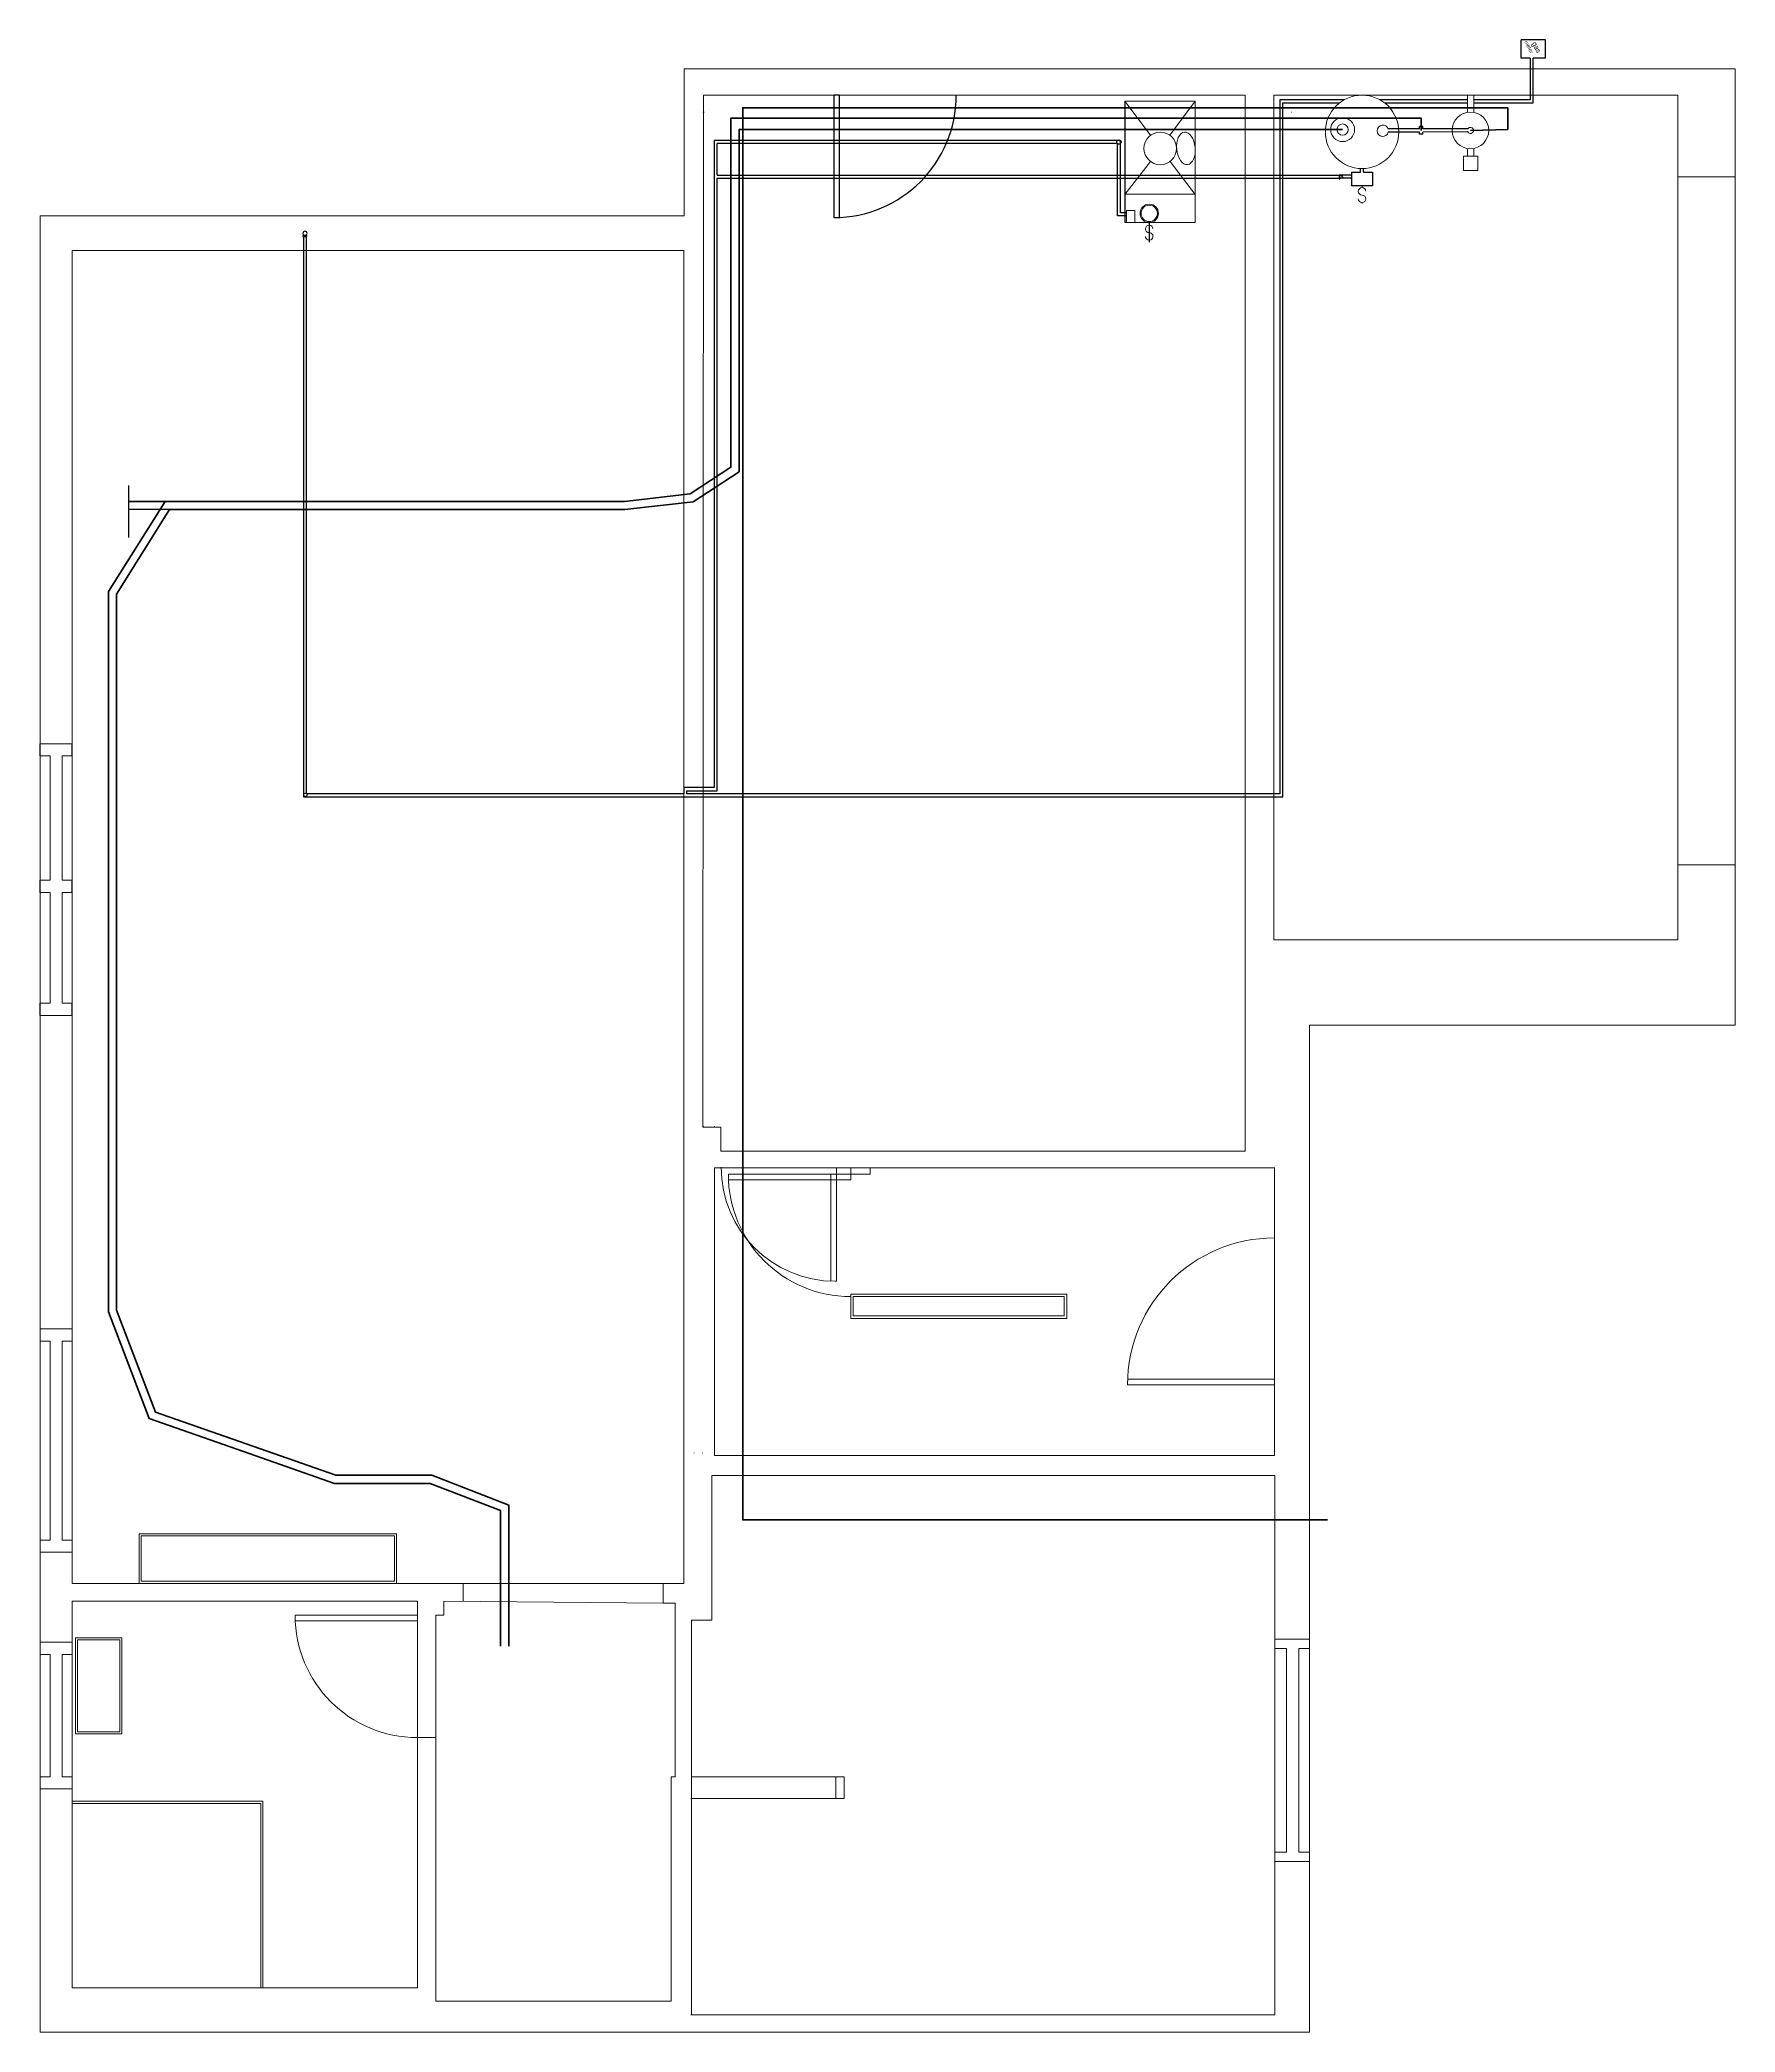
# Model space of a CAD drawing. Header units: inches. Extents: x 0 to 416, y -490 to -1.
import ezdxf

# ---------------------------------------------------------------- set-up
doc = ezdxf.new("R2010")
doc.units = ezdxf.units.IN
doc.header["$LTSCALE"] = 48
doc.header["$MEASUREMENT"] = 0
doc.linetypes.add('ACAD_ISO07W100', pattern=[3, 0, -3])
doc.layers.add('A101-Floorplan-1st-floor', color=7, linetype='Continuous', lineweight=9)
doc.layers.add('M102-Plumbing', color=7, linetype='Continuous', lineweight=9)
doc.layers.get('Defpoints').off()
doc.styles.add('Reg', font='Arial.ttf', dxfattribs={"height": 3})

# ---------------------------------------------------------------- blocks, each defined once
blk = doc.blocks.new('spandrel-door')
at = {"layer": 'A101-Floorplan-1st-floor'}
for p, q in [((0, 0), (-30, 0)), ((0, 0), (4.75, 0)), ((0, -1.38), (0, 0)), ((4.75, 0), (4.75, 1.53)), ((0, -1.38), (-29.97, -1.38))]:
    blk.add_line(p, q, dxfattribs=at)
blk.add_arc((0, 0), 30, 180, 270, dxfattribs=at)
blk = doc.blocks.new('door-to-garage')
at = {"layer": 'A101-Floorplan-1st-floor'}
for p, q in [((-1.38, 0), (-1.38, -26.22)), ((0, 1.53), (0, -26.25))]:
    blk.add_line(p, q, dxfattribs=at)
blk.add_arc((-0.29, 1.75), 28, 180, 270, dxfattribs=at)
blk = doc.blocks.new('lower-landing-two-garage-door')
at = {"layer": 'A101-Floorplan-1st-floor'}
for p, q in [((-1.38, 0), (0, 0)), ((0, -26.25), (-0.29, -26.25))]:
    blk.add_line(p, q, dxfattribs=at)
at = {"layer": 'Defpoints'}
blk.add_blockref('door-to-garage', (0, 0), dxfattribs=at)
blk = doc.blocks.new('switch-for-layer-6')
at = {"layer": 'M102-Plumbing', "lineweight": 30}
blk.add_line((0, 0), (4.82, 0), dxfattribs=at)
at = {"layer": 'M102-Plumbing'}
blk.add_lwpolyline([(1.56, -0.92, 0.414214), (2.47, 0, -2.414214), (3.39, -0.92)], format="xyb", dxfattribs=at)
blk.add_arc((1.54, 0), 0.916, 90, 270, dxfattribs=at)

msp = doc.modelspace()

# ---------------------------------------------------------------- linework, layer by layer
at = {"layer": 'A101-Floorplan-1st-floor', "linetype": 'ACAD_ISO07W100'}
for p, q in [((162.69, -19.05), (401.57, -19.05)), ((162.58, -267.71), (294.18, -267.71)), ((160.44, -347.86), (160.44, -277.93)), ((162.44, -347.86), (162.44, -277.93)), ((152.86, -381.4), (106.25, -381.4)), ((152.86, -383.02), (106.25, -383.02))]:
    msp.add_line(p, q, dxfattribs=at)
at = {"layer": 'A101-Floorplan-1st-floor', "lineweight": 30}
for p, q in [((194.69, -14.9), (194.69, -44.89)), ((195.94, -14.9), (194.69, -14.9)), ((195.94, -14.9), (195.94, -44.87))]:
    msp.add_line(p, q, dxfattribs=at)
at = {"layer": 'A101-Floorplan-1st-floor'}
for p, q in [((401.57, -34.9), (415.66, -34.9)), ((0, -173.9), (0, -176.9)), ((0.03, -173.9), (0.03, -176.9)), ((7.94, -173.9), (0.07, -173.9)), ((7.88, -173.9), (7.88, -176.9)), ((2.51, -176.9), (0.07, -176.9)), ((2.51, -207.4), (2.51, -176.9)), ((5.51, -207.4), (5.51, -176.9)), ((7.94, -176.9), (5.51, -176.9)), ((401.57, -203.58), (415.66, -203.58)), ((0, -207.4), (0, -210.4)), ((0.07, -207.4), (2.51, -207.4)), ((5.51, -207.4), (7.94, -207.4)), ((7.88, -207.4), (7.88, -210.4)), ((0.07, -210.4), (2.51, -210.4)), ((2.51, -237.53), (2.51, -210.4)), ((5.51, -237.53), (5.51, -210.4)), ((5.51, -210.4), (7.94, -210.4)), ((0, -237.52), (0, -240.52)), ((0, -237.52), (0, -240.52)), ((0.07, -237.53), (2.51, -237.53)), ((5.51, -237.53), (7.94, -237.53)), ((7.88, -237.52), (7.88, -240.52)), ((0.07, -240.53), (7.94, -240.53)), ((157.82, -267.93), (157.82, -267.93)), ((165.44, -267.93), (165.44, -267.71)), ((166.94, -273.8), (166.94, -267.93)), ((157.82, -273.8), (157.88, -273.8)), ((196.78, -277.95), (196.78, -277.93)), ((198.81, -277.93), (198.81, -279.46)), ((302.82, -277.93), (302.68, -277.93)), ((311.32, -274.12), (311.32, -274.12)), ((7.95, -317.4), (0.07, -317.4)), ((2.51, -320.4), (0.07, -320.4)), ((2.51, -369.15), (2.51, -320.4)), ((7.95, -320.4), (5.51, -320.4)), ((5.51, -369.15), (5.51, -320.4)), ((266.68, -331.08), (302.68, -331.08)), ((266.71, -329.71), (302.68, -329.71)), ((302.82, -330.56), (302.82, -330.56)), ((0.07, -369.15), (2.51, -369.15)), ((5.51, -369.15), (7.95, -369.15)), ((0.07, -372.15), (7.95, -372.15)), ((103.82, -384.21), (103.82, -379.77)), ((103.82, -384.17), (103.82, -379.77)), ((157.86, -379.77), (152.86, -379.77)), ((152.86, -379.77), (152.86, -384.65)), ((155.74, -384.65), (155.74, -388.77)), ((92.57, -387.58), (62.57, -387.58)), ((92.57, -388.95), (62.57, -388.95)), ((7.95, -394.18), (0.07, -394.18)), ((302.82, -393.46), (311.32, -393.46)), ((311.31, -395.57), (311.31, -393.57)), ((2.51, -397.18), (0.07, -397.18)), ((2.51, -427.18), (2.51, -397.18)), ((7.95, -397.18), (5.51, -397.18)), ((5.51, -427.18), (5.51, -397.18)), ((302.82, -395.71), (305.69, -395.71)), ((305.69, -395.71), (305.69, -445.71)), ((308.69, -395.71), (308.69, -445.71)), ((308.69, -395.71), (311.32, -395.71)), ((92.57, -417.58), (97.07, -417.58)), ((0.07, -427.18), (2.51, -427.18)), ((5.51, -427.18), (7.95, -427.18)), ((159.74, -427.18), (197.18, -427.18)), ((195.18, -432.55), (195.18, -427.18)), ((197.18, -432.55), (197.18, -427.18)), ((0.07, -430.18), (7.95, -430.18)), ((7.94, -433.2), (54.69, -433.2)), ((7.94, -433.7), (54.19, -433.7)), ((54.19, -433.7), (54.19, -478.95)), ((54.69, -433.2), (54.69, -478.95)), ((197.18, -432.55), (159.57, -432.55)), ((302.82, -445.71), (305.69, -445.71)), ((302.82, -447.96), (311.32, -447.96)), ((308.69, -445.71), (311.32, -445.71)), ((302.68, -466.99), (302.82, -466.99))]:
    msp.add_line(p, q, dxfattribs=at)
for points in [[(311.32, -242.93), (311.32, -489.8), (0.07, -489.8), (0.07, -44.52), (157.94, -44.52), (157.94, -8.4), (415.66, -8.4), (415.66, -242.93)], [(162.58, -267.93), (162.69, -14.9), (295.56, -14.9), (295.56, -221.96), (295.56, -273.8), (166.94, -273.8), (166.94, -267.93)], [(302.57, -221.96), (302.57, -14.9), (401.57, -14.9), (401.57, -221.96)], [(165.44, -277.93), (302.68, -277.93), (302.68, -348.43), (165.44, -348.43)], [(198.81, -308.83), (198.81, -314.83), (251.8, -314.83), (251.8, -308.83)], [(199.43, -309.46), (199.43, -314.21), (251.17, -314.21), (251.17, -309.46)], [(24.32, -379.77), (87.44, -379.77), (87.44, -367.65), (24.32, -367.65)], [(24.82, -379.27), (86.94, -379.27), (86.94, -368.15), (24.82, -368.15)], [(92.57, -384.17), (7.94, -384.17), (7.94, -478.95), (92.57, -478.95)], [(99.07, -384.17), (152.86, -384.65), (155.74, -384.65), (155.74, -427.18), (154.82, -427.18), (154.82, -482.2), (97.07, -482.2), (97.07, -387.58), (99.07, -387.58)], [(8.75, -393.15), (20.13, -393.15), (20.13, -416.63), (8.75, -416.63)], [(9.25, -393.65), (19.63, -393.65), (19.63, -416.13), (9.25, -416.13)]]:
    msp.add_lwpolyline(points, close=True, dxfattribs=at)
for points in [[(7.94, -53.02), (7.94, -379.77), (157.86, -379.77), (157.87, -348.43), (157.9, -348.43), (157.92, -53.02), (7.95, -53.02)], [(159.57, -485.55), (302.82, -485.55), (302.82, -353.3), (164.74, -353.3), (164.74, -388.77), (159.74, -388.77), (159.74, -485.55)]]:
    msp.add_lwpolyline(points, dxfattribs=at)
at = {"layer": 'A101-Floorplan-1st-floor', "lineweight": 30}
msp.add_arc((194.69, -14.9), 30, 270, 0, dxfattribs=at)
at = {"layer": 'A101-Floorplan-1st-floor'}
for centre, radius, start, end in [((302.68, -331.08), 36, 90, 180), ((92.57, -387.58), 30, 180, 270)]:
    msp.add_arc(centre, radius, start, end, dxfattribs=at)
at = {"layer": 'M102-Plumbing', "lineweight": 30}
for p, q in [((363.16, -5.83), (363.16, -1.33)), ((369.16, -1.33), (363.16, -1.33)), ((369.16, -5.83), (369.16, -1.33)), ((365.41, -5.83), (363.16, -5.83)), ((369.16, -5.83), (366.16, -5.83)), ((266.02, -16.4), (266.02, -46.14)), ((319.75, -16.06), (303.99, -16.06)), ((303.99, -16.06), (303.99, -186.18)), ((338.23, -23.17), (330.61, -23.17)), ((338.23, -23.97), (330.61, -23.99)), ((338.23, -23.17), (338.23, -22.61)), ((339.11, -22.61), (338.23, -22.61)), ((338.23, -24.44), (338.23, -23.97)), ((339.11, -23.17), (339.11, -22.61)), ((350.11, -23.17), (339.11, -23.17)), ((350.11, -23.92), (339.11, -23.96)), ((339.11, -24.44), (339.11, -23.96)), ((350.11, -23.17), (346.28, -23.17)), ((350.11, -23.17), (350.11, -23.17)), ((166.06, -34.52), (166.06, -26.77)), ((264.19, -26.77), (166.06, -26.77)), ((264.19, -44.52), (264.19, -26.77)), ((339.11, -24.44), (338.23, -24.44)), ((172.32, -31.93), (172.32, -31.93)), ((321.61, -33.76), (321.61, -37.15)), ((321.61, -33.76), (323.8, -33.76)), ((323.8, -33.76), (323.8, -32.9)), ((324.55, -33.76), (324.55, -32.9)), ((324.55, -33.76), (326.74, -33.76)), ((326.74, -33.76), (326.74, -37.15)), ((166.06, -34.52), (318.74, -34.52)), ((166.06, -185.43), (166.06, -35.27)), ((166.06, -35.27), (318.99, -35.27)), ((318.61, -34.4), (318.74, -34.4)), ((318.61, -34.4), (318.61, -35.4)), ((318.61, -35.4), (318.74, -35.4)), ((318.74, -34.4), (318.74, -34.52)), ((321.49, -34.52), (318.74, -34.52)), ((318.74, -35.27), (318.74, -35.4)), ((321.49, -35.27), (318.99, -35.27)), ((321.49, -34.4), (321.49, -34.52)), ((321.49, -34.52), (321.49, -34.4)), ((321.49, -34.4), (321.61, -34.4)), ((321.49, -35.27), (321.49, -35.4)), ((321.49, -35.27), (321.49, -35.4)), ((321.49, -35.4), (321.61, -35.4)), ((326.74, -37.15), (321.61, -37.15)), ((266.44, -44.52), (264.19, -44.52)), ((21.72, -110.61), (21.72, -123.36)), ((157.91, -184.68), (157.91, -186.18)), ((158.66, -186.18), (158.66, -185.43)), ((158.66, -185.43), (166.06, -185.43)), ((303.99, -186.18), (158.66, -186.18))]:
    msp.add_line(p, q, dxfattribs=at)
at = {"layer": 'M102-Plumbing'}
for p, q in [((266.02, -16.4), (283.25, -16.4)), ((266.02, -16.4), (272.31, -24.74)), ((283.25, -16.4), (277.09, -24.72)), ((283.25, -16.4), (283.25, -46.14)), ((350.06, -19.11), (350.06, -14.9)), ((351.56, -19.12), (351.56, -14.9)), ((350.06, -29.84), (350.06, -27.98)), ((351.56, -29.84), (351.56, -27.97)), ((272.34, -31.16), (266.02, -39.21)), ((277.12, -31.14), (283.25, -39.27)), ((324.18, -37.55), (324.18, -37.15)), ((283.25, -39.14), (266.02, -39.14)), ((324.18, -41.23), (324.18, -41.47)), ((266.02, -46.14), (283.25, -46.14)), ((272.41, -46.14), (272, -46.14)), ((276.09, -46.14), (276.49, -46.14))]:
    msp.add_line(p, q, dxfattribs=at)
at = {"layer": 'M102-Plumbing', "color": 4, "linetype": 'Continuous', "lineweight": 50}
msp.add_line((169.44, -23.88), (169.44, -23.88), dxfattribs=at)
at = {"layer": 'M102-Plumbing', "color": 4, "lineweight": 50}
msp.add_line((30.71, -114.52), (21.72, -114.52), dxfattribs=at)
at = {"layer": 'M102-Plumbing', "color": 1, "lineweight": 30}
msp.add_line((31.81, -116.52), (21.72, -116.52), dxfattribs=at)
at = {"layer": 'M102-Plumbing', "lineweight": 30}
for points in [[(351.56, -16.81), (366.16, -16.81), (366.16, -5.83)], [(365.41, -5.83), (365.41, -16.06), (351.56, -16.06)], [(350.06, -16.06), (328.6, -16.06)], [(329.73, -16.81), (350.06, -16.81)]]:
    msp.add_lwpolyline(points, dxfattribs=at)
msp.add_lwpolyline([(266.44, -43.77), (264.94, -43.77), (264.94, -26.4, 0.414214), (264.56, -26.02), (165.31, -26.02), (165.31, -184.68), (157.91, -184.68), (157.91, -186.18), (65.38, -186.18), (65.38, -49.14, 2.310464), (64.63, -49.14), (64.63, -186.93), (304.74, -186.93), (304.74, -16.81), (318.63, -16.81)], format="xyb", dxfattribs=at)
at = {"layer": 'M102-Plumbing', "lineweight": 70}
msp.add_lwpolyline([(315.71, -364.21), (172.32, -364.21), (172.32, -23.35), (172.32, -17.99), (359.92, -17.99), (359.92, -23.3), (350.76, -23.54)], dxfattribs=at)
at = {"layer": 'M102-Plumbing', "color": 4, "lineweight": 50}
msp.add_lwpolyline([(338.66, -23.56), (338.66, -20.53), (169.44, -20.53), (169.44, -66.5), (169.44, -106.14), (159.47, -112.65), (143.34, -114.52), (103.6, -114.52), (51.6, -114.52), (30.71, -114.52), (16.81, -136.62), (16.81, -159.25), (16.81, -313.17), (26.83, -339.37), (49.91, -347.46), (72.25, -355.28), (95.73, -355.28), (112.98, -361.94), (112.98, -395.15)], dxfattribs=at)
at = {"layer": 'M102-Plumbing', "color": 1, "linetype": 'Continuous', "lineweight": 50}
msp.add_lwpolyline([(319.42, -23.35), (171.44, -23.35), (171.44, -66.5), (171.44, -107.22), (160.17, -114.58), (143.45, -116.52), (103.6, -116.52), (51.6, -116.52), (31.81, -116.52), (18.81, -137.2), (18.81, -159.25), (18.81, -312.8), (28.37, -337.79), (50.58, -345.57), (72.59, -353.28), (96.1, -353.28), (114.98, -360.57), (114.98, -395.15)], dxfattribs=at)
at = {"layer": 'M102-Plumbing'}
for points in [[(349.06, -33.34), (352.56, -33.34), (352.56, -29.84), (349.06, -29.84)], [(266.44, -46.14), (268.44, -46.14), (268.44, -43.14), (266.44, -43.14)]]:
    msp.add_lwpolyline(points, close=True, dxfattribs=at)
at = {"layer": 'M102-Plumbing', "lineweight": 30}
msp.add_lwpolyline([(65.5, -49.54), (65.5, -49.29), (64.52, -49.29), (64.52, -49.54)], close=True, dxfattribs=at)
at = {"layer": 'M102-Plumbing'}
for centre, radius in [((324.18, -23.9), 9), ((350.76, -23.54), 4.49), ((274.71, -27.94), 4), ((319.42, -23.35), 2.93), ((319.42, -23.35), 1.39), ((272, -43.89), 2.25), ((272, -43.89), 2)]:
    msp.add_circle(centre, radius, dxfattribs=at)
at = {"layer": 'M102-Plumbing', "lineweight": 30}
for centre, radius in [((264.56, -26.4), 0.53), ((318.99, -34.9), 0.375), ((65.08, -186.46), 0.435)]:
    msp.add_circle(centre, radius, dxfattribs=at)
at = {"layer": 'M102-Plumbing'}
for centre, radius, start, end in [((329.28, -23.62), 1.39, 15.8896, 344.5431), ((350.76, -23.54), 0.75, 210.25, 150.2164), ((324.18, -38.47), 0.916, 0, 180), ((324.18, -38.48), 0.916, 180, 270), ((324.18, -40.31), 0.916, 180, 90)]:
    msp.add_arc(centre, radius, start, end, dxfattribs=at)
msp.add_ellipse((281, -27.94), major_axis=(-0.39, 3.98), ratio=0.568595, start_param=-1.570796, end_param=4.712389, dxfattribs=at)

# ---------------------------------------------------------------- block references
at = {"lineweight": 30, "rotation": 270}
msp.add_blockref('switch-for-layer-6', (272, -46.14), dxfattribs=at)
at = {"layer": 'Defpoints'}
for name, p in [('lower-landing-two-garage-door', (195.32, -279.46)), ('spandrel-door', (198.81, -279.46))]:
    msp.add_blockref(name, p, dxfattribs=at)

# ---------------------------------------------------------------- texts
at = {"layer": 'M102-Plumbing', "lineweight": 30, "style": 'Reg'}
for s, height, p in [('meter', 0.921, (363.94, -1.84)), ('gas', 1.266, (365.77, -2.21))]:
    msp.add_text(s, height=height, rotation=297.7069, dxfattribs=at).set_placement(p)

doc.saveas('drawing.dxf')
